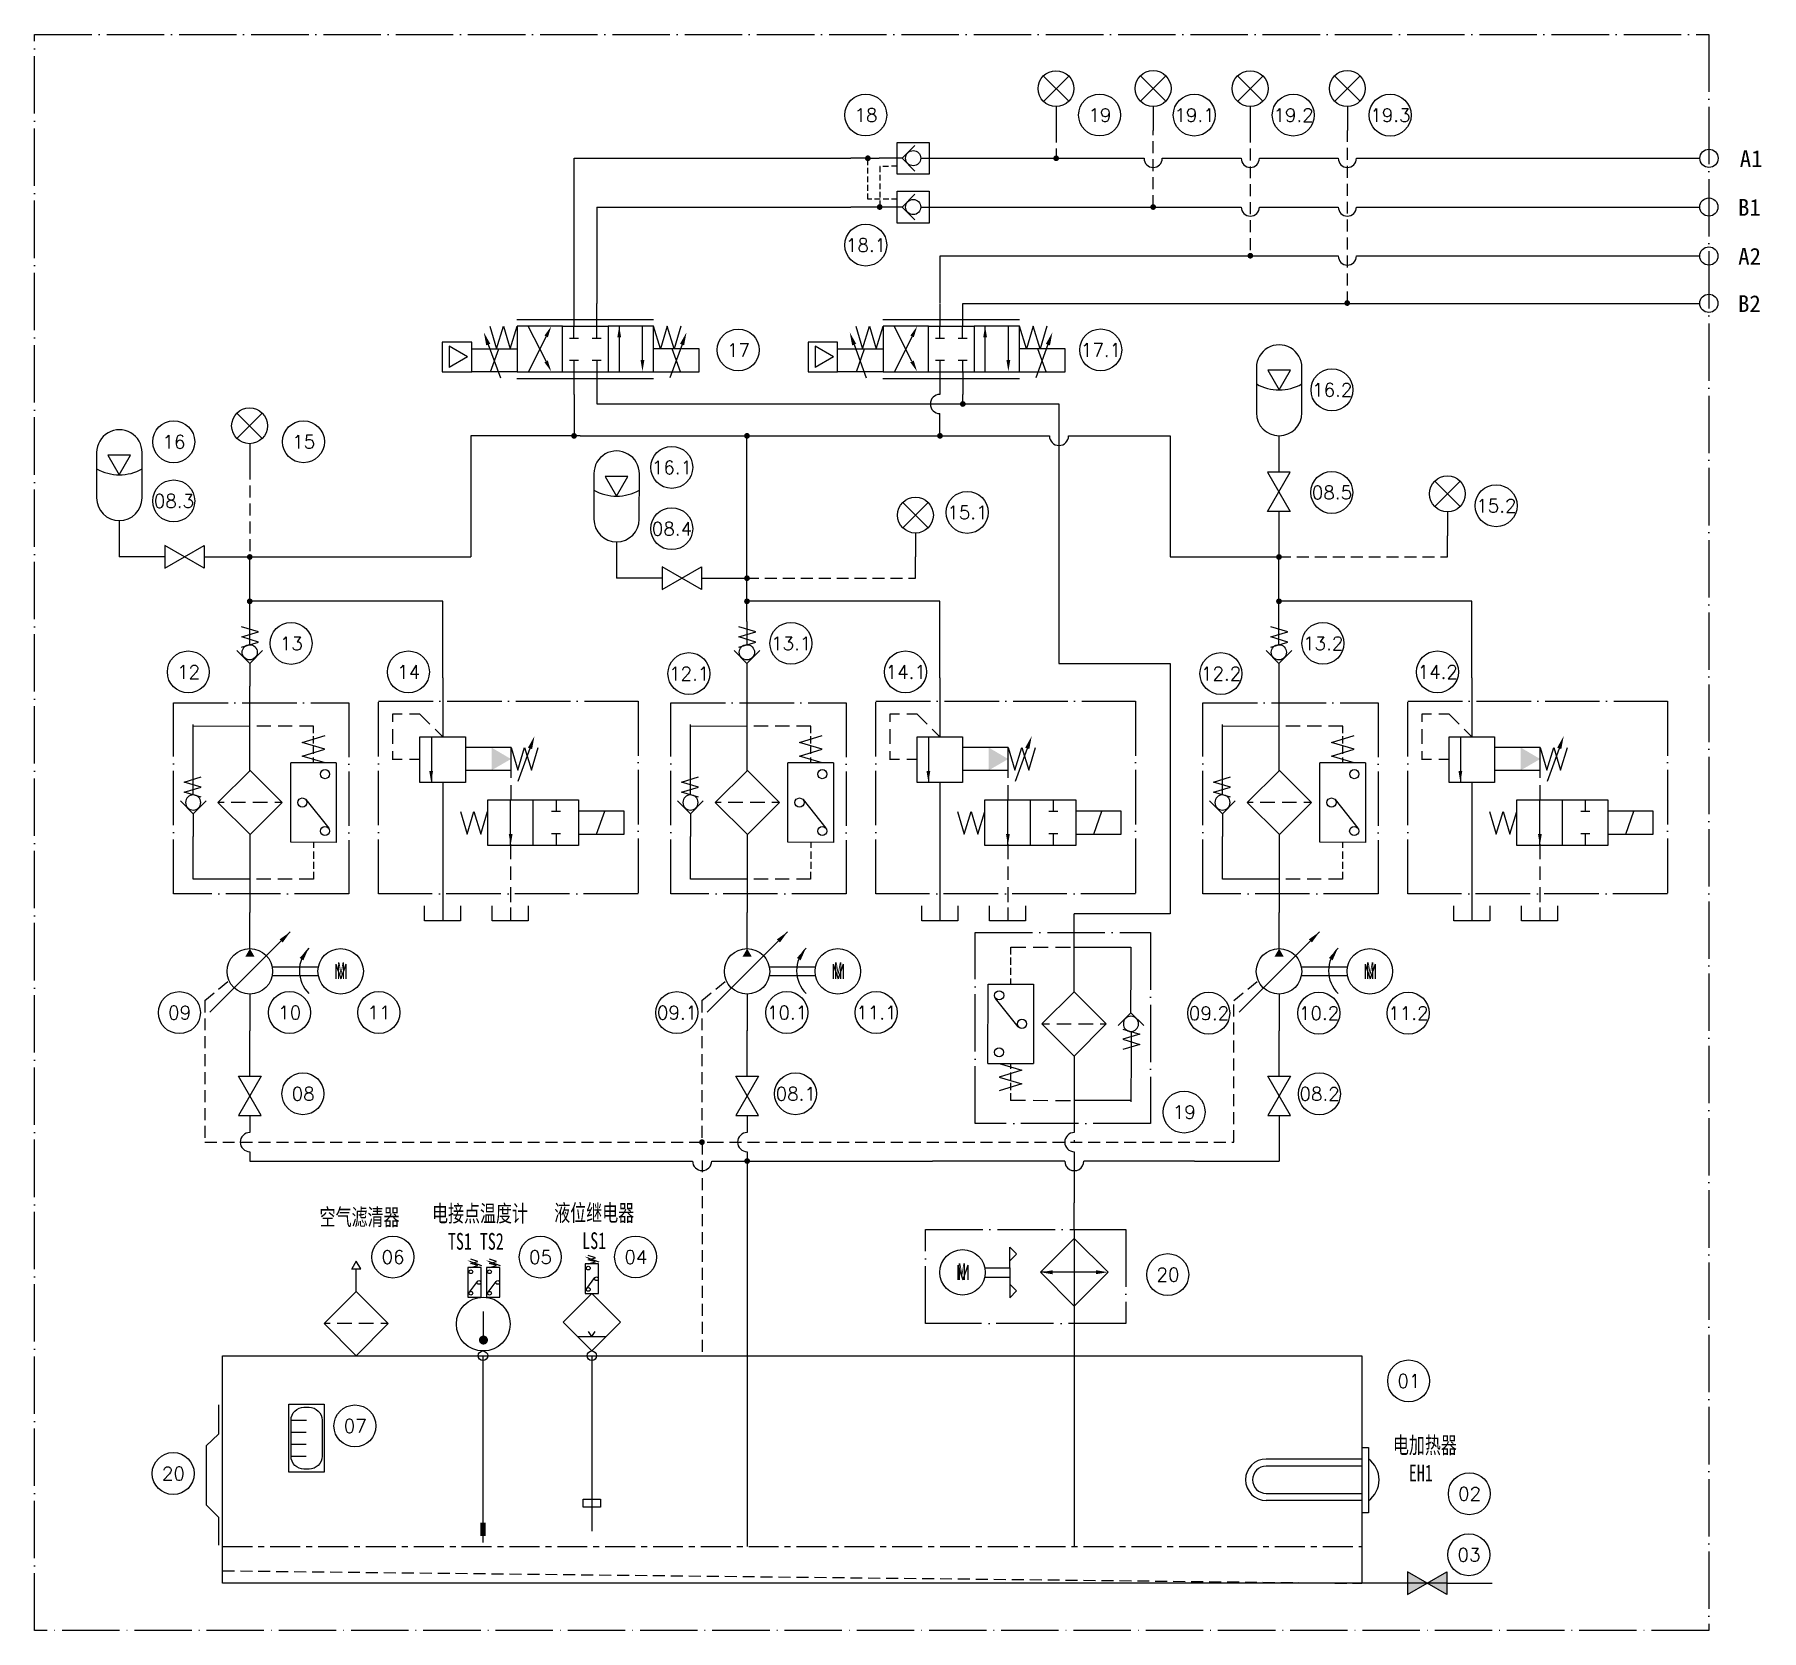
# Model space of a CAD drawing. Extents: x 245 to 8263, y -367 to 526.
# Drawn here: x 6194.8 to 6555.7, y -367.4 to -33.7 of the extents above; entities that cross this region are included whole.
import ezdxf
from ezdxf.enums import TextEntityAlignment as Align

# ---------------------------------------------------------------- set-up
doc = ezdxf.new("R2010")
doc.units = 0
doc.header["$LTSCALE"] = 5
doc.header["$MEASUREMENT"] = 0
for name, pattern in [('ACAD_ISO04W100', [30, 24, -3, 0, -3]), ('CENTER', [2, 1.25, -0.25, 0.25, -0.25]), ('HIDDEN', [0.375, 0.25, -0.125])]:
    doc.linetypes.add(name, pattern=pattern)
for name, color, linetype in [('11', 1, 'CONTINUOUS'), ('12', 2, 'CONTINUOUS'), ('16', 6, 'CONTINUOUS')]:
    doc.layers.add(name, color=color, linetype=linetype)
doc.layers.add('L7', color=4, linetype='CONTINUOUS', lineweight=25)
doc.styles.add('GB 3.5', font='simfang.ttf', dxfattribs={"width": 0.7, "height": 3.5})
doc.styles.add('HZ', font='txt', dxfattribs={"bigfont": 'hztxt'})
doc.styles.get("Standard").update_dxf_attribs({"font": '仿宋_GB2312.ttf', "height": 3.5})

msp = doc.modelspace()

# ---------------------------------------------------------------- texts
at = {"layer": '11', "char_height": 3.5, "attachment_point": 1}
for s, insert in [('A1', (6551.1903, -57.9372)), ('B1', (6550.8211, -68.1269)), ('A2', (6550.8649, -78.3551)), ('B2', (6550.8211, -88.256))]:
    msp.add_mtext_dynamic_manual_height_columns(s, width=9.91369, gutter_width=16.625, heights=[0], dxfattribs=dict(at, insert=insert))
at = {"layer": '11', "char_height": 3.5, "width": 50, "attachment_point": 1, "style": 'GB 3.5'}
for s, insert in [('电接点温度计\\P  TS1 TS2', (6277.8435, -278.4339)), ('\\pxqc;液位继电器\\PLS1', (6286.7464, -278.3044)), ('空气滤清器', (6254.3498, -279.1893)), ('电加热器\\P  EH1', (6478.6881, -326.8604))]:
    msp.add_mtext(s, dxfattribs=dict(at, insert=insert))
at = {"layer": '16', "style": 'HZ'}
for s, p in [('18', (6368.5567, -50.5873)), ('19', (6417.4359, -50.5873)), ('19.1', (6437.2157, -50.6012)), ('19.2', (6457.9227, -50.6012)), ('19.3', (6478.1645, -50.6151)), ('18.1', (6368.5567, -77.781)), ('17', (6341.8911, -99.7074)), ('17.1', (6417.6629, -99.6935)), ('16.2', (6466.0091, -108.0348)), ('16', (6223.9029, -118.9011)), ('15', (6251.0279, -118.8872)), ('16.1', (6328.0053, -124.2407)), ('08.3', (6223.9029, -131.2652)), ('08.5', (6465.9571, -129.4883)), ('15.1', (6389.7608, -133.6529)), ('15.2', (6500.3146, -132.2565)), ('08.4', (6328.0053, -137.0585)), ('13', (6248.4312, -161.0404)), ('13.1', (6352.9179, -161.0265)), ('13.2', (6464.1129, -161.0265)), ('12', (6226.96, -167.0045)), ('14', (6272.9574, -167.0045)), ('12.1', (6331.5919, -167.3459)), ('14.1', (6376.8619, -167.0045)), ('12.2', (6442.7869, -167.3459)), ('14.2', (6488.057, -167.0045)), ('09', (6225.089, -238.2222)), ('10', (6248.102, -238.2083)), ('11', (6266.7744, -238.2083)), ('09.1', (6329.0571, -238.2222)), ('10.1', (6352.0701, -238.2083)), ('11.1', (6370.7425, -238.2083)), ('09.2', (6440.2522, -238.3424)), ('10.2', (6463.2652, -238.3285)), ('11.2', (6481.9376, -238.3285)), ('08', (6250.9137, -255.1863)), ('08.1', (6353.8779, -255.1863)), ('08.2', (6463.3695, -255.2001)), ('19', (6435.0824, -259.0049)), ('06', (6269.711, -289.3201)), ('05', (6300.523, -289.3201)), ('04', (6320.458, -289.3063)), ('20', (6431.6686, -292.9831)), ('01', (6482.0323, -315.2152)), ('07', (6261.7924, -324.6201)), ('20', (6223.7953, -334.5757)), ('02', (6494.7136, -338.795)), ('03', (6494.603, -351.5489))]:
    msp.add_text(s, height=2.80675, dxfattribs=at).set_placement(p, align=Align.MIDDLE)

# ---------------------------------------------------------------- blocks, each defined once
blk = doc.blocks.new('空气滤清器')
at = {"layer": '11'}
for p, q in [((-1, 19.09), (1.01, 19.09)), ((0.01, 20.82), (-0.99, 19.09)), ((1.01, 19.09), (0.01, 20.82)), ((0.01, 14.09), (0.01, 19.09)), ((-7.07, 7.07), (0, 14.14)), ((0, 14.14), (7.07, 7.07)), ((0, 0), (-7.07, 7.07)), ((7.07, 7.07), (0, 0))]:
    blk.add_line(p, q, dxfattribs=at)
at = {"layer": '12'}
for p, q in [((-5.73, 7.07), (-7.07, 7.07)), ((-0.99, 7.07), (-4.19, 7.07)), ((3.81, 7.07), (0.61, 7.07)), ((7.07, 7.07), (5.4, 7.07))]:
    blk.add_line(p, q, dxfattribs=at)
blk = doc.blocks.new('截止阀')
at = {"layer": '11'}
for p, q in [((10.02, 0.01), (0.02, 0.01)), ((14.37, 0.01), (10.04, 2.51)), ((10.04, 2.51), (10.04, -2.49)), ((10.04, -2.49), (14.37, 0.01)), ((14.36, 0.01), (18.69, 2.51)), ((18.69, -2.49), (14.36, 0.01)), ((18.69, 2.51), (18.69, -2.49)), ((18.71, 0.01), (28.71, 0.01))]:
    blk.add_line(p, q, dxfattribs=at)
blk = doc.blocks.new('电液位计')
at = {"layer": '11'}
for p, q in [((0.48, -3.51), (3.89, -3.51)), ((0.48, -6.15), (3.8, -6.15)), ((0.48, -8.8), (3.8, -8.8)), ((0.48, -11.44), (3.8, -11.44))]:
    blk.add_line(p, q, dxfattribs=at)
blk.add_lwpolyline([(0, 0), (7.78, 0), (7.78, -14.95), (0, -14.95)], close=True, dxfattribs=at)
blk.add_lwpolyline([(3.33, -0.66), (4.45, -0.66, -0.414214), (7.3, -3.51), (7.3, -11.44, -0.414214), (4.45, -14.29), (3.33, -14.29, -0.414214), (0.48, -11.44), (0.48, -3.51, -0.414214)], format="xyb", close=True, dxfattribs=at)
blk = doc.blocks.new('液位继电器')
at = {"layer": '11'}
for p, q in [((0.49, 13), (-0.49, 13.3)), ((-0.49, 12.71), (0.49, 13)), ((0.49, 12.41), (-0.49, 12.71)), ((-0.49, 12.12), (0.49, 12.41)), ((-0.45, 12.94), (0.99, 12.41)), ((-0.7, 8.72), (0.43, 10.22)), ((0, 8), (-4, 4)), ((4, 4), (0, 8)), ((-4, 4), (0, 0)), ((0, 2), (-0.47, 2.7)), ((0, 0), (4, 4)), ((0, 2), (0.47, 2.7)), ((-2, 2), (2, 2))]:
    blk.add_line(p, q, dxfattribs=at)
blk.add_lwpolyline([(-0.92, 8), (0.92, 8), (0.92, 12.12), (-0.92, 12.12)], close=True, dxfattribs=at)
for centre in [(-0.49, 11.55), (0.64, 10.06), (-0.49, 8.57)]:
    blk.add_circle(centre, 0.26, dxfattribs=at)
blk.add_solid([(-0.48, 12.85), (-0.42, 13.03), (-0.98, 13.14)], dxfattribs=at)
blk = doc.blocks.new('电接点温度计')
at = {"layer": '11'}
for p, q in [((-0.75, 12.49), (-1.73, 12.79)), ((-1.73, 12.2), (-0.75, 12.49)), ((-0.75, 11.9), (-1.73, 12.2)), ((-1.69, 12.43), (-0.25, 11.9)), ((1.86, 12.49), (0.87, 12.79)), ((0.88, 12.2), (1.86, 12.49)), ((1.86, 11.9), (0.88, 12.2)), ((0.92, 12.43), (2.36, 11.9)), ((-1.93, 8.21), (-0.8, 9.7)), ((-1.73, 11.61), (-0.75, 11.9)), ((0.67, 8.21), (1.8, 9.7)), ((0.87, 11.61), (1.86, 11.9)), ((0.02, 1.52), (0.02, 5.49))]:
    blk.add_line(p, q, dxfattribs=at)
for points in [[(-2.16, 7.49), (-0.31, 7.49), (-0.31, 11.61), (-2.16, 11.61)], [(0.44, 7.49), (2.29, 7.49), (2.29, 11.61), (0.44, 11.61)]]:
    blk.add_lwpolyline(points, close=True, dxfattribs=at)
at = {"layer": '11', "const_width": 0.625}
blk.add_lwpolyline([(-0.29, 1.52, 1), (0.34, 1.52, 1)], format="xyb", close=True, dxfattribs=at)
at = {"layer": '11'}
for centre, radius in [((-1.73, 11.04), 0.26), ((-0.6, 9.55), 0.26), ((0.88, 11.04), 0.26), ((2.01, 9.55), 0.26), ((0, 3.75), 3.75), ((-1.73, 8.05), 0.26), ((0.88, 8.05), 0.26)]:
    blk.add_circle(centre, radius, dxfattribs=at)
for points in [[(-1.72, 12.34), (-1.65, 12.52), (-2.22, 12.62)], [(0.88, 12.34), (0.95, 12.52), (0.38, 12.62)]]:
    blk.add_solid(points, dxfattribs=at)
blk = doc.blocks.new('单向阀（简易符号）带弹簧')
at = {"layer": '11'}
for p, q in [((1.92, 11.94), (-1.83, 13.07)), ((-1.81, 10.82), (1.92, 11.94)), ((-0.03, 9.18), (-0.03, 14.18)), ((-2.88, 7.8), (-0.05, 4.97)), ((-1.83, 8.58), (1.92, 9.69)), ((1.92, 9.69), (-1.81, 10.82)), ((-0.05, 4.97), (2.78, 7.8)), ((-0.05, 4.98), (-0.05, -0.02))]:
    blk.add_line(p, q, dxfattribs=at)
blk.add_circle((-0.05, 7.44), 1.67, dxfattribs=at)
blk = doc.blocks.new('过滤器')
at = {"layer": '11'}
for p, q in [((10.08, 0.04), (17.15, 7.11)), ((17.15, 7.11), (24.22, 0.04)), ((17.15, -7.04), (10.08, 0.04)), ((24.22, 0.04), (17.15, -7.04)), ((10.09, -0.01), (0.09, -0.01)), ((24.24, -0.01), (34.24, -0.01))]:
    blk.add_line(p, q, dxfattribs=at)
at = {"layer": '12'}
for p, q in [((17.15, 7.11), (17.15, 5.44)), ((17.15, 3.85), (17.15, 0.65)), ((17.15, -0.95), (17.15, -4.15)), ((17.15, -5.69), (17.15, -7.03))]:
    blk.add_line(p, q, dxfattribs=at)
blk = doc.blocks.new('5236', base_point=(344.92, 42.98))
at = {"layer": '11'}
for p, q in [((342.02, 47.87), (343.5, 42.87)), ((343.5, 42.87), (345, 47.86)), ((345, 47.86), (346.51, 42.87)), ((346.51, 42.87), (348.01, 47.87))]:
    blk.add_line(p, q, dxfattribs=at)
blk = doc.blocks.new('回油过滤器')
at = {"layer": '11'}
for p, q in [((0, -7.14), (0, 0)), ((0, -7.36), (12.47, -7.36)), ((12.47, -7.36), (12.47, -16.78)), ((-18.99, -32.95), (-18.97, -15.46)), ((-18.97, -15.46), (-8.97, -15.48)), ((-12.31, -24.92), (-17.34, -18.62)), ((-8.97, -15.48), (-8.99, -32.97)), ((-18.99, -32.95), (-8.99, -32.97)), ((12.48, -30.98), (12.47, -41.39)), ((12.47, -41.08), (0, -41.07)), ((0, -41.3), (0, -49.85))]:
    blk.add_line(p, q, dxfattribs=at)
for centre in [(-16.52, -17.96), (-11.52, -24.23), (-16.54, -30.48)]:
    blk.add_circle(centre, 1, dxfattribs=at)
at = {"layer": '12'}
for p, q in [((-13.97, -8.96), (-13.97, -7.36)), ((-13.98, -13.47), (-13.98, -11.87)), ((-13.98, -15.44), (-13.98, -14.27))]:
    blk.add_line(p, q, dxfattribs=at)
at = {"layer": '12', "linetype": 'HIDDEN', "ltscale": 2.5}
for p, q in [((-13.97, -7.37), (0, -7.36)), ((-13.98, -11.21), (-13.98, -9.61)), ((-14, -32.99), (-14, -34.16)), ((-14, -34.96), (-14.01, -36.56)), ((-14.01, -37.21), (-14.01, -38.81)), ((-14.01, -39.47), (-14.01, -41.07)), ((-14.01, -41.05), (0, -41.07))]:
    blk.add_line(p, q, dxfattribs=at)
at = {"layer": '12', "linetype": 'ACAD_ISO04W100', "ltscale": 0.1}
blk.add_lwpolyline([(-21.8, -4.13), (16.79, -4.13), (16.79, -46.19), (-21.8, -46.19)], close=True, dxfattribs=at)
at = {"layer": '11', "rotation": 90}
blk.add_blockref('过滤器', (-0.01, -41.39), dxfattribs=at)
at = {"layer": '11', "xscale": -1}
for name, p, rotation in [('单向阀（简易符号）带弹簧', (12.52, -16.8), 180), ('5236', (-11.64, -35.88), 89.93440482208143)]:
    blk.add_blockref(name, p, dxfattribs=dict(at, rotation=rotation))
blk = doc.blocks.new('电动机')
at = {"layer": '11'}
blk.add_circle((0.01, -0.08), 5, dxfattribs=at)
at = {"layer": '11', "style": 'HZ'}
blk.add_text('M', height=3.2, dxfattribs=at).set_placement((0.07, -0.1), align=Align.MIDDLE)
blk = doc.blocks.new('单向变量液压泵')
at = {"layer": '11'}
for p, q in [((-0.06, 17.98), (-0.06, 25.98)), ((8.8, 21.77), (-8.88, 4.09)), ((4.81, 14.06), (14.9, 14.06)), ((14.9, 12.06), (4.83, 12.06)), ((-0.06, 8.01), (-0.06, 0.01))]:
    blk.add_line(p, q, dxfattribs=at)
blk.add_circle((-0.08, 13.06), 5, dxfattribs=at)
blk.add_arc((17.85, 13.18), 7.03, 134.6929, 225.3648, dxfattribs=at)
at = {"layer": '12'}
for points in [[(6.48, 20.1), (7.15, 19.41), (8.86, 21.79)], [(-0.06, 18.05), (-1.06, 16.32), (0.94, 16.32)], [(10.89, 16.02), (11.7, 15.49), (12.87, 18.17)]]:
    blk.add_solid(points, dxfattribs=at)
blk = doc.blocks.new('变量泵')
at = {"layer": '11', "xscale": 0.95, "yscale": 0.95, "zscale": 0.95}
for name, p in [('单向变量液压泵', (0.06, -24.68)), ('电动机', (18.95, -12.19))]:
    blk.add_blockref(name, p, dxfattribs=at)
at = {"layer": '11', "insert": (18.21, -10.36), "char_height": 3.5, "width": 3.8597, "attachment_point": 1, "style": 'GB 3.5'}
blk.add_mtext('M', dxfattribs=at)
blk = doc.blocks.new('5171', base_point=(201.3, 88.5))
at = {"layer": '11'}
for p, q in [((201.38, 88.43), (201.38, 93.43)), ((213.38, 93.43), (213.38, 88.43)), ((213.38, 88.43), (201.38, 88.43))]:
    blk.add_line(p, q, dxfattribs=at)
blk = doc.blocks.new('先导式电磁溢流阀')
at = {"layer": '11'}
for p, q in [((14.07, 5.12), (14.07, -7.91)), ((9.07, -7.91), (19.07, -7.91)), ((9.07, -17.91), (9.07, -7.91)), ((11.58, -7.87), (11.58, -17.89)), ((19.07, -7.91), (19.07, -17.91)), ((29.11, -10.25), (19.13, -10.25)), ((29.11, -10.21), (30.59, -15.21)), ((29.11, -15.25), (29.11, -10.25)), ((30.59, -15.21), (32.1, -10.22)), ((33.27, -10.43), (30.6, -17.74)), ((32.1, -10.22), (33.6, -15.21)), ((33.6, -15.21), (35.1, -10.21)), ((19.07, -17.91), (9.07, -17.91)), ((14.07, -17.91), (14.07, -48.31)), ((19.11, -15.25), (29.11, -15.25)), ((23.99, -31.77), (23.99, -21.77)), ((23.99, -21.77), (43.99, -21.77)), ((29.01, -31.77), (29.01, -21.76)), ((33.99, -31.74), (33.99, -21.74)), ((39.02, -21.78), (39.02, -24.26)), ((43.99, -21.77), (43.99, -31.77)), ((17.96, -24.33), (19.44, -29.33)), ((19.44, -29.33), (20.95, -24.35)), ((20.95, -24.35), (22.45, -29.33)), ((22.45, -29.33), (23.95, -24.33)), ((38.02, -24.26), (40.02, -24.26)), ((53.98, -24.28), (43.98, -24.28)), ((47.91, -29.28), (49.73, -24.28)), ((53.98, -29.28), (53.98, -24.28)), ((40.02, -29.26), (38.02, -29.26)), ((39.02, -29.26), (39.02, -31.78)), ((43.98, -29.28), (53.98, -29.28)), ((33.99, -31.77), (23.99, -31.77)), ((43.99, -31.77), (33.99, -31.77))]:
    blk.add_line(p, q, dxfattribs=at)
at = {"layer": '12'}
for p, q in [((3.04, -2.9), (3.04, -4.62)), ((5.16, -2.93), (3.04, -2.93)), ((9.07, -2.93), (6.76, -2.93)), ((11.26, -5.09), (9.08, -2.91)), ((3.04, -6.22), (3.04, -9.42)), ((14.09, -7.91), (12.39, -6.22)), ((3.04, -11.02), (3.04, -12.92)), ((5.16, -12.91), (3.04, -12.91)), ((9.07, -12.91), (6.76, -12.91)), ((29.04, -15.19), (29.04, -16.91)), ((29.04, -18.51), (29.04, -21.71)), ((29.02, -31.53), (29.02, -34.82)), ((29.02, -36.42), (29.02, -39.36)), ((29.02, -40.97), (29.02, -44.26)), ((29.02, -45.46), (29.02, -48.4))]:
    blk.add_line(p, q, dxfattribs=at)
at = {"layer": '12', "linetype": 'ACAD_ISO04W100', "ltscale": 0.1}
blk.add_lwpolyline([(-0.03, -0.06), (57.08, -0.06), (57.08, -42.45), (-0.03, -42.45)], close=True, dxfattribs=at)
at = {"layer": '12'}
for points in [[(24.83, -15.24), (29.1, -12.77), (24.83, -10.26)], [(32.84, -10.27), (33.74, -10.59), (34.27, -7.72)], [(11.12, -15.37), (11.96, -15.37), (11.54, -17.89)], [(29.45, -29.26), (28.61, -29.26), (29.03, -31.78)]]:
    blk.add_solid(points, dxfattribs=at)
at = {"layer": '11', "xscale": 0.66, "yscale": 0.66, "zscale": 0.66}
for p in [(10.05, -48.32), (24.94, -48.32)]:
    blk.add_blockref('5171', p, dxfattribs=at)
blk = doc.blocks.new('5172', base_point=(208.32, 41.13))
at = {"layer": '11'}
for p, q in [((213.14, 46.67), (203.14, 46.67)), ((203.14, 36.67), (213.14, 36.67))]:
    blk.add_line(p, q, dxfattribs=at)
for centre, start, end in [((203.14, 41.67), 90, 270), ((213.14, 41.67), 270, 90)]:
    blk.add_arc(centre, 5, start, end, dxfattribs=at)
blk = doc.blocks.new('FHYF27')
at = {"layer": '11'}
blk.add_line((-0.03, 8.01), (-0.03, 0.01), dxfattribs=at)
blk.add_lwpolyline([(2.49, 22.4), (-2.51, 22.4), (-0.01, 18.07)], close=True, dxfattribs=at)
blk.add_arc((0.01, 28.12), 10.05, 240.1609, 299.8391, dxfattribs=at)
at = {"layer": '11', "rotation": 90}
blk.add_blockref('5172', (0.55, 18.19), dxfattribs=at)
blk = doc.blocks.new('圆点')
at = {"layer": '12', "const_width": 0.625}
blk.add_lwpolyline([(-0.35, 0.06, 1), (0.28, 0.06, 1)], format="xyb", close=True, dxfattribs=at)
blk = doc.blocks.new('E型')
at = {"layer": '11'}
for p, q in [((2.49, 7.43), (2.49, 9.94)), ((7.49, 7.43), (7.49, 9.94)), ((1.5, 7.43), (3.5, 7.43)), ((6.5, 7.43), (8.5, 7.43)), ((1.5, 2.54), (3.5, 2.54)), ((2.49, 2.54), (2.49, 0.02)), ((6.5, 2.54), (8.5, 2.54)), ((7.49, 2.54), (7.49, 0.02))]:
    blk.add_line(p, q, dxfattribs=at)
blk = doc.blocks.new('5221', base_point=(319.6, 303.8))
at = {"layer": '11'}
blk.add_line((318.28, 300.92), (315.62, 293.63), dxfattribs=at)
at = {"layer": '12'}
blk.add_solid([(317.83, 301.09), (318.73, 300.76), (319.26, 303.63)], dxfattribs=at)
blk = doc.blocks.new('FHYA10', base_point=(659.66, 112.03))
at = {"layer": '11'}
for p, q in [((653.65, 112.02), (655.13, 107.02)), ((655.13, 107.02), (656.64, 112)), ((656.64, 112), (658.14, 107.02)), ((658.14, 107.02), (659.64, 112.02))]:
    blk.add_line(p, q, dxfattribs=at)
blk = doc.blocks.new('FHYA13', base_point=(778.42, 446.4))
at = {"layer": '11'}
for p, q in [((768.41, 451.41), (778.41, 451.41)), ((768.41, 446.41), (768.41, 451.41)), ((772.54, 446.41), (774.36, 451.41)), ((778.41, 446.41), (768.41, 446.41))]:
    blk.add_line(p, q, dxfattribs=at)
blk = doc.blocks.new('电磁换向阀')
at = {"layer": '11'}
for p, q in [((-15.07, 11.48), (14.98, 11.48)), ((-2.49, 10.03), (-2.49, 15.03)), ((2.49, 10.03), (2.49, 15.03)), ((-15.04, 9.99), (-15.04, -0.01)), ((-5.04, 9.99), (-15.04, 9.99)), ((-8.68, 2.28), (-12.59, 10.04)), ((-8.65, 7.76), (-12.54, 0.02)), ((-5.04, -0.01), (-5.04, 9.99)), ((-5, 9.99), (5, 9.99)), ((15, 10), (5, 10)), ((5, 10), (5, 0)), ((7.46, 0.06), (7.46, 10.04)), ((12.54, 2.54), (12.54, 10.01)), ((15, 0), (15, 10)), ((-25.04, 6.49), (-31.54, 6.49)), ((-31.54, 6.49), (-31.54, -0.01)), ((-30, 5.59), (-30, 0.9)), ((-25.93, 3.24), (-30, 5.59)), ((-25.04, -0.01), (-25.04, 6.49)), ((-25.93, 3.24), (-30, 0.9)), ((-5, 0), (5, 0)), ((-31.54, -0.01), (-25.04, -0.01)), ((-15.07, -1.52), (14.98, -1.52)), ((-15.04, -0.01), (-5.04, -0.01)), ((-2.53, -0.01), (-2.53, -5.01)), ((2.49, -0.01), (2.49, -5.01)), ((5, 0), (15, 0))]:
    blk.add_line(p, q, dxfattribs=at)
at = {"layer": '12'}
for points in [[(-9.02, 7.95), (-8.27, 7.57), (-7.52, 10.01)], [(7, 7.52), (7.84, 7.52), (7.42, 10.04)], [(-8.3, 2.47), (-9.05, 2.09), (-7.54, 0.03)], [(12.96, 2.54), (12.12, 2.54), (12.54, 0.02)]]:
    blk.add_solid(points, dxfattribs=at)
at = {"layer": '11', "xscale": -1}
blk.add_blockref('5221', (-22.71, 8.83), dxfattribs=at)
at = {"layer": '11'}
blk.add_blockref('5221', (22.57, 8.83), dxfattribs=at)
at = {"layer": '16'}
for name, p in [('FHYA10', (-15.02, 10.02)), ('FHYA13', (-15.03, -0.02))]:
    blk.add_blockref(name, p, dxfattribs=at)
at = {"layer": '16', "xscale": -1}
for name, p in [('FHYA10', (14.98, 10.02)), ('FHYA13', (14.99, -0.02))]:
    blk.add_blockref(name, p, dxfattribs=at)
blk = doc.blocks.new('伺服阀')
at = {"layer": '11', "xscale": 0.95, "yscale": 0.95, "zscale": 0.95}
for name, p in [('电磁换向阀', (-2.36, 10.81)), ('E型', (-7.13, 10.78))]:
    blk.add_blockref(name, p, dxfattribs=at)
blk = doc.blocks.new('双向液压锁')
at = {"layer": '11'}
for p, q in [((3.72, 0), (0, 0)), ((3.72, 0), (6.24, 0)), ((11.24, 0), (6.24, 0)), ((10.2, -0.02), (10.18, 3.48)), ((10.18, 3.48), (17.18, 3.48)), ((14.07, 2.83), (11.24, 0)), ((11.24, 0), (14.07, -2.83)), ((17.18, 3.48), (17.18, -3.52)), ((10.18, -3.52), (10.15, -0.02)), ((17.18, -3.52), (10.18, -3.52)), ((15.45, -0.01), (20.45, -0.01)), ((10.2, -10.76), (10.18, -7.26)), ((10.18, -7.26), (17.18, -7.26)), ((17.18, -7.26), (17.18, -14.26)), ((11.24, -10.74), (0.01, -10.74)), ((10.18, -14.26), (10.15, -10.76)), ((14.07, -7.91), (11.24, -10.74)), ((11.24, -10.74), (14.07, -13.57)), ((15.45, -10.75), (20.45, -10.75)), ((17.18, -14.26), (10.18, -14.26))]:
    blk.add_line(p, q, dxfattribs=at)
for centre in [(13.7, 0.01), (13.7, -10.73)]:
    blk.add_circle(centre, 1.67, dxfattribs=at)
at = {"layer": '12', "linetype": 'HIDDEN'}
for p, q in [((3.72, -9.01), (3.72, 0)), ((10.17, -1.77), (6.33, -1.79)), ((6.33, -1.79), (6.33, -10.74)), ((10.19, -9.01), (3.72, -9.01))]:
    blk.add_line(p, q, dxfattribs=at)
blk = doc.blocks.new('风冷却器')
at = {"layer": '11'}
for p, q in [((24.05, -8.95), (31.12, -1.88)), ((31.12, -0.11), (31.12, -14.19)), ((31.12, -1.88), (38.19, -8.95)), ((17.62, -8.03), (17.62, -3.7)), ((17.62, -6.53), (19.04, -5.12)), ((12.41, -9.93), (17.62, -9.93)), ((12.42, -8.03), (17.62, -8.03)), ((17.62, -8.03), (17.62, -9.93)), ((17.62, -9.93), (17.62, -14.25)), ((31.12, -16.02), (24.05, -8.95)), ((35.63, -8.92), (24.09, -8.92)), ((38.19, -8.95), (31.12, -16.02)), ((17.62, -11.42), (19.04, -12.84)), ((17.62, -14.25), (19.04, -12.84)), ((31.12, -14.23), (31.12, -19.23))]:
    blk.add_line(p, q, dxfattribs=at)
at = {"layer": '12', "linetype": 'ACAD_ISO04W100', "ltscale": 0.1}
blk.add_lwpolyline([(0, 0), (41.91, 0), (41.91, -19.65), (0, -19.65)], close=True, dxfattribs=at)
at = {"layer": '12'}
for points in [[(26.61, -9.36), (26.61, -8.52), (24.09, -8.94)], [(35.63, -8.5), (35.63, -9.34), (38.15, -8.92)]]:
    blk.add_solid(points, dxfattribs=at)
at = {"layer": '11', "xscale": 0.95, "yscale": 0.95, "zscale": 0.95}
blk.add_blockref('电动机', (7.75, -8.88), dxfattribs=at)
at = {"layer": '11', "insert": (6.8, -7.04), "char_height": 3.5, "width": 4.8614, "attachment_point": 1, "style": 'GB 3.5'}
blk.add_mtext('M', dxfattribs=at)
blk = doc.blocks.new('压力指示器')
at = {"layer": '11'}
for p, q in [((-2.74, 11.49), (2.57, 6.19)), ((-2.73, 6.18), (2.57, 11.48)), ((-0.07, 5.09), (-0.07, 0.09))]:
    blk.add_line(p, q, dxfattribs=at)
blk.add_circle((-0.09, 8.84), 3.75, dxfattribs=at)

# ---------------------------------------------------------------- hatches: boundary and pattern name
at = {"layer": '11'}
h = msp.add_hatch(color=256, dxfattribs=at)
h.dxf.hatch_style = 1
h.paths.add_polyline_path([(6289.0358, -344.8035), (6287.9366, -344.8035), (6287.9366, -347.6317), (6289.0358, -347.6317)])
h = msp.add_hatch(color=256, dxfattribs=at)
h.dxf.hatch_style = 1
h.paths.add_polyline_path([(6481.7301, -355.1306), (6481.7301, -359.8806), (6485.843, -357.506), (6485.8423, -357.5056)])
h.paths.add_polyline_path([(6485.843, -357.5052), (6485.8437, -357.5056), (6489.9559, -359.8806), (6489.9559, -355.1306)])

# ---------------------------------------------------------------- linework, layer by layer
at = {"layer": '11', "linetype": 'HIDDEN', "ltscale": 2}
for p, q in [((6408.2849, -53.8069), (6408.2996, -59.6222)), ((6428.5839, -69.8119), (6428.5839, -53.7794)), ((6448.874, -53.8069), (6448.8887, -80.0402)), ((6469.173, -89.941), (6469.173, -53.7794)), ((6239.7328, -124.2721), (6239.7474, -142.9311)), ((6454.873, -142.9586), (6490.0925, -142.9586)), ((6343.678, -147.4068), (6378.8974, -147.4068))]:
    msp.add_line(p, q, dxfattribs=at)
at = {"layer": '11'}
for p, q in [((6307.562, -59.6222), (6365.407, -59.6222)), ((6307.562, -89.941), (6307.562, -59.6222)), ((6384.8307, -59.6222), (6426.6839, -59.6222)), ((6430.4839, -59.6222), (6446.9773, -59.6222)), ((6450.7773, -59.6222), (6467.273, -59.6222)), ((6471.073, -59.6222), (6531.8079, -59.6222)), ((6531.8079, -59.6222), (6542.8514, -59.6222)), ((6312.2947, -69.8119), (6365.4154, -69.8119)), ((6312.2947, -69.8119), (6312.2947, -89.941)), ((6384.8307, -69.8119), (6446.983, -69.8119)), ((6450.783, -69.8119), (6467.273, -69.8119)), ((6471.073, -69.8119), (6474.4037, -69.8119)), ((6474.4037, -69.8119), (6535.5303, -69.8119)), ((6535.5303, -69.8119), (6542.825, -69.8119)), ((6384.04, -89.8625), (6384.04, -80.0402)), ((6384.04, -80.0402), (6467.273, -80.0402)), ((6471.073, -80.0402), (6498.8299, -80.0402)), ((6498.8299, -80.0402), (6538.6053, -80.0402)), ((6538.6053, -80.0402), (6542.825, -80.0402)), ((6388.7726, -89.941), (6472.6234, -89.941)), ((6472.6234, -89.941), (6536.9869, -89.941)), ((6536.9869, -89.941), (6542.825, -89.941)), ((6307.5245, -108.9813), (6307.5245, -117.6456)), ((6312.2947, -108.9813), (6312.2947, -110.9813)), ((6312.2947, -110.9813), (6388.7726, -110.9813)), ((6388.7726, -110.9813), (6388.7726, -108.9813)), ((6388.7726, -110.9813), (6408.8937, -110.9813)), ((6408.8937, -110.9813), (6408.8937, -119.6456)), ((6384.0024, -117.6456), (6384.0024, -112.9813)), ((6308.7956, -117.6456), (6285.9286, -117.6456)), ((6285.9286, -117.6456), (6285.9286, -142.9586)), ((6308.7956, -117.6456), (6385.2736, -117.6456)), ((6343.678, -142.9311), (6343.678, -117.6456)), ((6385.2736, -117.6456), (6406.8937, -117.6456)), ((6410.8937, -117.6456), (6432.1227, -117.6456)), ((6432.1227, -117.6456), (6432.1227, -142.9586)), ((6408.8937, -119.6456), (6408.8937, -165.2188)), ((6452.4968, -125.214), (6454.8718, -129.3277)), ((6457.2468, -125.214), (6452.4968, -125.214)), ((6454.8718, -129.3277), (6457.2468, -125.214)), ((6452.4968, -133.4398), (6454.8718, -129.3262)), ((6454.8718, -129.3262), (6457.2468, -133.4398)), ((6457.2468, -133.4398), (6452.4968, -133.4398)), ((6454.873, -133.4586), (6454.873, -142.9586)), ((6490.0925, -142.9586), (6490.0925, -138.5104)), ((6239.7328, -142.9586), (6285.9286, -142.9586)), ((6239.7474, -156.4813), (6239.7474, -142.9311)), ((6343.678, -156.4813), (6343.678, -142.9311)), ((6378.8974, -147.4068), (6378.8974, -142.9586)), ((6432.1227, -142.9586), (6454.8584, -142.9586)), ((6454.873, -156.4813), (6454.873, -142.9311)), ((6280.0719, -152.2296), (6239.7474, -152.2296)), ((6280.0719, -168.2016), (6280.0719, -152.2296)), ((6384.0024, -152.2296), (6343.678, -152.2296)), ((6384.0024, -168.2016), (6384.0024, -152.2296)), ((6495.1975, -152.2296), (6454.873, -152.2296)), ((6495.1975, -168.2016), (6495.1975, -152.2296)), ((6408.8937, -165.2188), (6432.1227, -165.2188)), ((6432.1227, -165.2188), (6432.1227, -217.5377)), ((6412.0896, -224.3247), (6412.0896, -217.5377)), ((6432.1227, -217.5377), (6412.0896, -217.5377)), ((6412.0896, -224.5302), (6423.9385, -224.5302)), ((6423.9385, -224.5302), (6423.9385, -233.4784)), ((6394.0477, -248.8437), (6394.0667, -232.2282)), ((6394.0667, -232.2282), (6403.5667, -232.2391)), ((6403.5667, -232.2391), (6403.5477, -248.8546)), ((6400.3916, -241.2092), (6395.6158, -235.2253)), ((6239.7547, -251.4813), (6239.7547, -241.9813)), ((6343.7106, -251.476), (6343.7106, -241.976)), ((6394.0477, -248.8437), (6403.5477, -248.8546)), ((6423.9497, -246.9706), (6423.9385, -256.8556)), ((6239.7558, -255.6137), (6237.3808, -251.5001)), ((6237.3808, -251.5001), (6242.1308, -251.5001)), ((6242.1308, -251.5001), (6239.7558, -255.6137)), ((6343.7118, -255.6084), (6341.3368, -251.4948)), ((6341.3368, -251.4948), (6346.0868, -251.4948)), ((6346.0868, -251.4948), (6343.7118, -255.6084)), ((6239.7558, -255.6122), (6237.3808, -259.7259)), ((6242.1308, -259.7259), (6239.7558, -255.6122)), ((6343.7118, -255.6069), (6341.3368, -259.7205)), ((6346.0868, -259.7205), (6343.7118, -255.6069)), ((6237.3808, -259.7259), (6242.1308, -259.7259)), ((6239.7547, -259.7446), (6239.7547, -263.2827)), ((6341.3368, -259.7205), (6346.0868, -259.7205)), ((6343.7106, -259.7393), (6343.7106, -263.2827)), ((6423.9388, -256.5661), (6412.0896, -256.5526)), ((6412.0896, -256.7714), (6412.0896, -263.2827)), ((6412.0896, -264.896), (6412.0896, -265.2827)), ((6239.7547, -267.2827), (6239.7547, -269.2446)), ((6239.7547, -269.2446), (6247.4068, -269.2393)), ((6247.4068, -269.2393), (6304.9618, -269.2393)), ((6304.9618, -269.2393), (6332.3052, -269.2393)), ((6336.3052, -269.2393), (6382.4594, -269.2393)), ((6343.7106, -267.2827), (6343.7106, -269.2393)), ((6343.7106, -269.2393), (6343.7106, -349.8404)), ((6410.0896, -269.2393), (6382.4594, -269.2393)), ((6412.0896, -267.2827), (6412.0896, -278.0027)), ((6434.1074, -269.2393), (6414.0896, -269.2393)), ((6437.202, -269.2393), (6434.1074, -269.2393)), ((6437.202, -269.2393), (6454.8903, -269.2446)), ((6412.0896, -283.659), (6412.0896, -278.0027)), ((6400.0051, -288.6639), (6398.5901, -287.2489)), ((6412.0896, -302.7739), (6412.0896, -349.8404)), ((6288.4862, -309.9353), (6288.4862, -348.9452)), ((6311.2468, -309.9353), (6311.2468, -346.5748))]:
    msp.add_line(p, q, dxfattribs=at)
msp.add_lwpolyline([(6309.451, -339.9122), (6313.0425, -339.9122), (6313.0425, -341.5575), (6309.451, -341.5575)], close=True, dxfattribs=at)
for centre, radius in [((6544.7514, -59.6222), 1.9), ((6544.725, -69.8119), 1.9), ((6544.725, -80.0402), 1.9), ((6544.725, -89.941), 1.9), ((6396.3927, -234.6002), 0.95), ((6401.1435, -240.5527), 0.95), ((6396.3791, -246.4944), 0.95), ((6288.4862, -309.9353), 1), ((6311.2468, -309.9353), 1)]:
    msp.add_circle(centre, radius, dxfattribs=at)
for centre, radius, start, end in [((6428.5839, -59.6222), 1.9, 180, 0), ((6448.8773, -59.6222), 1.9, 180, 0), ((6469.173, -59.6222), 1.9, 180, 0), ((6448.883, -69.8119), 1.9, 180, 360), ((6469.173, -69.8119), 1.9, 180, 0), ((6469.173, -80.0402), 1.9, 180, 0), ((6384.0024, -110.9813), 2, 90, 270), ((6408.8937, -117.6456), 2, 180, 0), ((6239.7547, -265.2827), 2, 90, 270), ((6343.7106, -265.2827), 2, 90, 270), ((6412.0896, -265.2827), 2, 90, 270), ((6334.3052, -269.2393), 2, 180, 360), ((6412.0896, -269.2446), 2, 179.847559, 0.152441)]:
    msp.add_arc(centre, radius, start, end, dxfattribs=at)
at = {"layer": '12', "linetype": 'HIDDEN', "ltscale": 2.5}
for p, q in [((6398.8115, -228.1911), (6398.8132, -226.6711)), ((6398.8157, -224.5361), (6412.0896, -224.5302)), ((6398.7878, -248.8735), (6398.7865, -249.9907)), ((6398.7857, -250.7507), (6398.7839, -252.2707)), ((6398.7808, -255.0326), (6398.779, -256.5526)), ((6398.7832, -252.8917), (6398.7815, -254.4117)), ((6398.779, -256.5374), (6412.0896, -256.5526))]:
    msp.add_line(p, q, dxfattribs=at)
at = {"layer": '12'}
for p, q in [((6398.8139, -226.0502), (6398.8157, -224.5302)), ((6398.809, -230.3321), (6398.8108, -228.8121)), ((6398.8069, -232.2093), (6398.8082, -231.0921))]:
    msp.add_line(p, q, dxfattribs=at)
at = {"layer": '12', "linetype": 'HIDDEN', "ltscale": 2}
for p, q in [((6230.3407, -235.6588), (6235.2169, -231.6667)), ((6334.2713, -235.6588), (6339.1475, -231.6667)), ((6445.4664, -235.6588), (6450.3425, -231.6667)), ((6230.3407, -235.6588), (6230.3407, -265.2827)), ((6334.2713, -235.6588), (6334.2713, -265.2827)), ((6445.4664, -265.2827), (6445.4664, -235.6588)), ((6230.3407, -265.2827), (6336.2703, -265.2827)), ((6334.3052, -265.3379), (6334.3052, -309.9353)), ((6336.2703, -265.2827), (6445.4664, -265.2827)), ((6234.0387, -354.8837), (6472.2113, -357.5044))]:
    msp.add_line(p, q, dxfattribs=at)
at = {"layer": '12', "linetype": 'ACAD_ISO04W100', "ltscale": 0.1}
for points in [[(6194.7641, -33.7487), (6544.725, -33.7487), (6544.725, -367.3634), (6194.7641, -367.3634)], [(6391.3822, -221.4591), (6428.0378, -221.4591), (6428.0378, -261.4164), (6391.3822, -261.4164)]]:
    msp.add_lwpolyline(points, close=True, dxfattribs=at)
at = {"layer": '16'}
for centre in [(6368.5047, -50.5735), (6417.3839, -50.5735), (6437.1636, -50.5873), (6457.8707, -50.5873), (6478.1124, -50.6012), (6368.5047, -77.7671), (6341.8391, -99.6935), (6417.6109, -99.6797), (6465.9571, -108.0209), (6223.8509, -118.8872), (6250.9758, -118.8733), (6327.9533, -124.2268), (6465.9051, -129.4744), (6223.8509, -131.2513), (6389.7088, -133.6391), (6500.2625, -132.2426), (6327.9533, -137.0447), (6248.3792, -161.0265), (6352.8658, -161.0126), (6464.0609, -161.0126), (6226.908, -166.9906), (6272.9054, -166.9906), (6331.5399, -167.332), (6376.8099, -166.9906), (6442.7349, -167.332), (6488.0049, -166.9906), (6225.037, -238.2083), (6248.05, -238.1944), (6266.7224, -238.1944), (6329.0051, -238.2083), (6352.0181, -238.1944), (6370.6905, -238.1944), (6440.2002, -238.3285), (6463.2132, -238.3146), (6481.8856, -238.3146), (6250.8617, -255.1724), (6353.8258, -255.1724), (6463.3175, -255.1863), (6435.0304, -258.991), (6269.659, -289.3063), (6300.471, -289.3063), (6320.406, -289.2924), (6431.6166, -292.9692), (6481.9803, -315.2013), (6261.7404, -324.6062), (6223.7433, -334.5618), (6494.6616, -338.7811), (6494.551, -351.5351)]:
    msp.add_circle(centre, 4.3855, dxfattribs=at)
at = {"layer": 'L7'}
for p, q in [((6234.0387, -309.9353), (6472.2113, -309.9353)), ((6234.0387, -357.5044), (6234.0387, -309.9353)), ((6472.2113, -309.9353), (6472.2113, -357.5044)), ((6233.2496, -320.2277), (6233.2496, -326.3375)), ((6233.2496, -326.3375), (6230.6283, -328.7621)), ((6230.6283, -328.7621), (6230.6283, -341.0787)), ((6472.2113, -331.5258), (6452.2082, -331.5258)), ((6472.2113, -329.1403), (6473.6035, -329.1403)), ((6473.6035, -329.1403), (6473.6035, -342.7876)), ((6472.2113, -333.0127), (6452.2082, -333.0127)), ((6452.2082, -338.7014), (6472.2113, -338.7014)), ((6230.6283, -341.0787), (6233.2496, -343.6972)), ((6472.2113, -340.1883), (6452.2082, -340.1883)), ((6473.6035, -342.7876), (6472.2113, -342.7876)), ((6233.2496, -343.6972), (6233.2496, -349.5161)), ((6489.9559, -357.5044), (6234.0387, -357.5044))]:
    msp.add_line(p, q, dxfattribs=at)
at = {"layer": 'L7', "linetype": 'CENTER'}
msp.add_line((6234.0387, -349.8404), (6472.2113, -349.8404), dxfattribs=at)
at = {"layer": 'L7'}
for centre, radius, start, end in [((6452.2082, -335.8571), 4.3313, 90, 270), ((6470.3209, -335.8571), 5.472, 306.861917, 53.138083), ((6452.2082, -335.8571), 2.8443, 90, 270)]:
    msp.add_arc(centre, radius, start, end, dxfattribs=at)

# ---------------------------------------------------------------- block references
at = {"layer": '11'}
for name, p in [('压力指示器', (6408.3586, -53.8988)), ('压力指示器', (6428.6576, -53.8714)), ('压力指示器', (6448.9477, -53.8988)), ('压力指示器', (6469.2467, -53.8714)), ('伺服阀', (6312.2834, -115.0334)), ('伺服阀', (6388.7613, -115.0334)), ('压力指示器', (6239.8064, -124.3641)), ('压力指示器', (6490.1662, -138.6024)), ('压力指示器', (6378.9711, -143.0505)), ('变量泵', (6239.78, -217.3108)), ('变量泵', (6343.7106, -217.3108)), ('变量泵', (6454.9056, -217.3108)), ('风冷却器', (6380.9687, -283.5476))]:
    msp.add_blockref(name, p, dxfattribs=at)
for name, p, xscale, yscale, zscale in [('双向液压锁', (6365.407, -59.611), 0.95, 0.95, 0.95), ('圆点', (6368.973, -59.6663), 0.95, 0.95, 0.95), ('圆点', (6408.3334, -59.6775), 0.95, 0.95, 0.95), ('圆点', (6371.4541, -69.8672), 0.95, 0.95, 0.95), ('圆点', (6428.6178, -69.8672), 0.95, 0.95, 0.95), ('圆点', (6448.9225, -80.0402), 0.95, 0.95, 0.95), ('圆点', (6469.173, -89.941), 0.95, 0.95, 0.95), ('圆点', (6388.8211, -111.0366), 0.95, 0.95, 0.95), ('圆点', (6307.573, -117.7009), 0.95, 0.95, 0.95), ('圆点', (6343.7118, -117.7009), 0.95, 0.95, 0.95), ('圆点', (6384.0509, -117.7009), 0.95, 0.95, 0.95), ('截止阀', (6212.4687, -142.9686), 0.95, 0.95, 0.95), ('圆点', (6239.7813, -143.0139), 0.95, 0.95, 0.95), ('圆点', (6454.9069, -143.0139), 0.95, 0.95, 0.95), ('截止阀', (6316.3993, -147.4168), 0.95, 0.95, 0.95), ('圆点', (6343.7118, -147.4621), 0.95, 0.95, 0.95), ('圆点', (6239.7813, -152.2849), 0.95, 0.95, 0.95), ('圆点', (6343.7118, -152.2849), 0.95, 0.95, 0.95), ('圆点', (6454.9069, -152.2849), 0.95, 0.95, 0.95), ('单向阀（简易符号）带弹簧', (6239.78, -169.9525), 0.95, 0.95, 0.95), ('单向阀（简易符号）带弹簧', (6343.7106, -169.9525), 0.95, 0.95, 0.95), ('单向阀（简易符号）带弹簧', (6454.9056, -169.9525), 0.95, 0.95, 0.95), ('先导式电磁溢流阀', (6266.7064, -173.0648), 0.95, 0.95, 0.95), ('先导式电磁溢流阀', (6370.637, -173.0648), 0.95, 0.95, 0.95), ('先导式电磁溢流阀', (6481.832, -173.0648), 0.95, 0.95, 0.95), ('圆点', (6334.3052, -265.3379), 0.95, 0.95, 0.95), ('圆点', (6343.7444, -269.2946), 0.95, 0.95, 0.95), ('空气滤清器', (6261.9949, -309.9353), 0.95, 0.95, 0.95), ('电接点温度计', (6288.5599, -308.9364), 1.5, 1.5, 1.5), ('液位继电器', (6311.2468, -308.9353), 1.5, 1.5, 1.5), ('电液位计', (6247.9202, -320.0706), 0.95, 0.95, 0.95), ('截止阀', (6472.196, -357.5144), 0.95, 0.95, 0.95)]:
    msp.add_blockref(name, p, dxfattribs=dict(at, xscale=xscale, yscale=yscale, zscale=zscale))
at = {"layer": '11', "yscale": 0.95, "zscale": 0.95}
for name, p, xscale, rotation in [('FHYF27', (6454.8969, -125.2212), 0.95, 359.9843682537356), ('FHYF27', (6212.4841, -142.9586), 0.95, 359.9843682537356), ('FHYF27', (6316.4146, -147.4068), 0.95, 359.9843682537356), ('回油过滤器', (6239.78, -217.3108), 0.95, 180), ('回油过滤器', (6343.7106, -217.3108), 0.95, 180), ('回油过滤器', (6454.9056, -217.3108), 0.95, 180), ('过滤器', (6412.0846, -256.8556), 0.95, 90), ('单向阀（简易符号）带弹簧', (6423.9824, -233.4993), -0.95, 180), ('截止阀', (6454.9003, -241.966), -0.95, 90), ('5236', (6401.0283, -251.6191), -0.95, 89.93440482208143)]:
    msp.add_blockref(name, p, dxfattribs=dict(at, xscale=xscale, rotation=rotation))

msp.set_redraw_order([(e.dxf.handle, doc.entitydb.next_handle()) for e in msp.query("TEXT MTEXT ATTDEF DIMENSION ARC_DIMENSION")])  # texts and dimensions are drawn at this point

doc.saveas('drawing.dxf')
